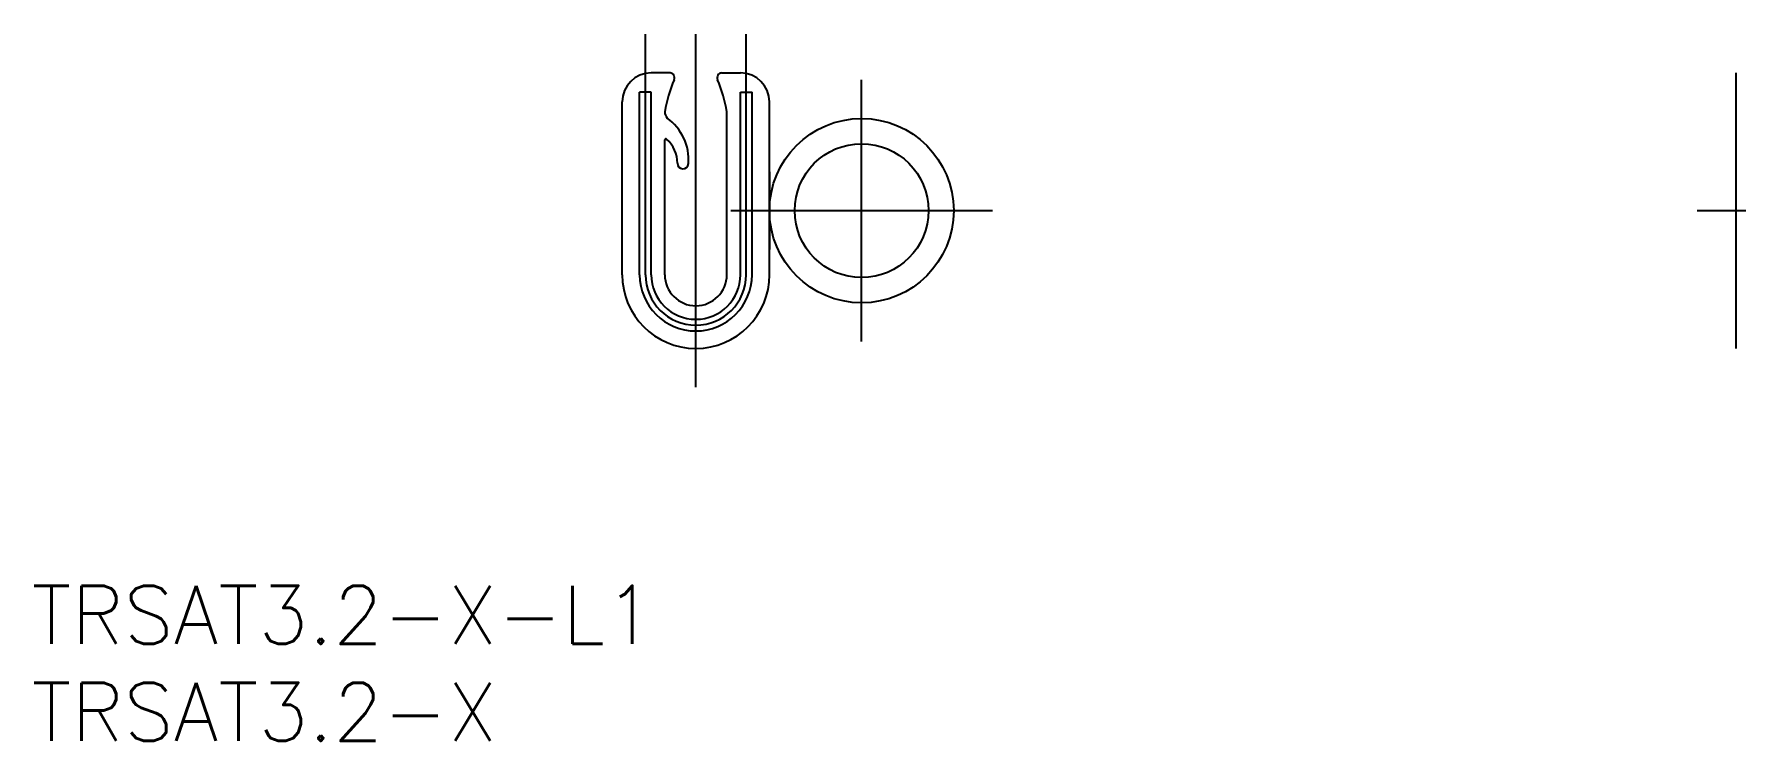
# Model space of a CAD drawing. Extents: x -34 to 1056, y -24 to 12.
# Drawn here: x -34.1 to 53.7, y -24 to 12.4 of the extents above; entities that cross this region are included whole.
import ezdxf

# ---------------------------------------------------------------- set-up
doc = ezdxf.new("R2010")
doc.units = 0
doc.linetypes.add('CENTER', pattern=[50.8, 31.75, -6.35, 6.35, -6.35])
doc.layers.get('0').update_dxf_attribs({"linetype": 'CONTINUOUS'})
doc.layers.add('CENTER', color=1, linetype='CENTER')
doc.styles.get("Standard").update_dxf_attribs({"font": 'txt.shx', "height": 3, "bigfont": 'bigfont.shx'})

# ---------------------------------------------------------------- blocks, each defined once
blk = doc.blocks.new('*U7')
at = {"color": 7, "linetype": 'CONTINUOUS'}
blk.add_text('TRSAT3.2-X-L1', height=3, dxfattribs=at).set_placement((-34.266, -19.027))
blk = doc.blocks.new('*U8')
at = {"color": 7, "linetype": 'CONTINUOUS'}
blk.add_text('TRSAT3.2-X', height=3, dxfattribs=at).set_placement((-34.266, -24.027))

msp = doc.modelspace()

# ---------------------------------------------------------------- linework, layer by layer
at = {"color": 7, "linetype": 'CONTINUOUS'}
for p, q in [((-1.33, 10.4), (-2.3, 10.4)), ((1.33, 10.4), (2.3, 10.4)), ((53.652, 10.4), (53.652, -3.8)), ((-3.8, 0), (-3.8, 8.9)), ((-2.3, 9.4), (-2.9, 9.4)), ((-2.9, 0), (-2.9, 9.4)), ((-2.3, 0), (-2.3, 9.4)), ((2.3, 0), (2.3, 9.4)), ((2.3, 9.4), (2.9, 9.4)), ((2.9, 0), (2.9, 9.4)), ((3.8, 0), (3.8, 8.9)), ((1.6, 0), (1.6, 8.4)), ((-1.6, 0), (-1.6, 6.95)), ((-1.6, 0), (-1.6, 6.95)), ((1.6, 0), (1.6, 6.95)), ((1.6, 0), (1.6, 6.95)), ((3.8, 5.3), (3.8, 1.3))]:
    msp.add_line(p, q, dxfattribs=at)
for radius in [4.75, 3.45]:
    msp.add_circle((8.55, 3.3), radius, dxfattribs=at)
for centre, radius, start, end in [((-2.3, 8.9), 1.5, 90, 180), ((6.838, 6.847), 8.58, 158.10482, 169.57053), ((-1.35, 10.151), 0.25, 335.29715, 85.46796), ((1.35, 10.151), 0.25, 94.53204, 204.70285), ((-6.838, 6.847), 8.58, 10.42947, 21.89518), ((2.3, 8.9), 1.5, 0, 90), ((-1.1, 8.4), 0.5, 180, 220.71511), ((-3.026, 5.921), 2.651, 355.68601, 54.29609), ((-1.55, 6.95), 0.05, 35.66522, 180), ((-2.591, 5.748), 1.639, 359.85258, 48.68729), ((-0.667, 5.743), 0.285, 179.85258, 355.68601), ((0, 0), 3.8, 180, 0), ((0, 0), 2.9, 180, 0), ((0, 0), 2.3, 180, 0), ((0, 0), 1.6, 180, 0)]:
    msp.add_arc(centre, radius, start, end, dxfattribs=at)
at = {"color": 1, "linetype": 'CENTER'}
msp.add_arc((0, 0), 2.6, 180, 0, dxfattribs=at)
at = {"layer": 'CENTER', "color": 1, "linetype": 'CENTER'}
for p, q in [((-2.6, 0), (-2.6, 12.4)), ((0, -5.8), (0, 12.4)), ((2.6, 0), (2.6, 12.4)), ((8.55, -3.45), (8.55, 10.05)), ((1.8, 3.3), (15.3, 3.3)), ((51.652, 3.3), (1055.652, 3.3))]:
    msp.add_line(p, q, dxfattribs=at)

# ---------------------------------------------------------------- block references
at = {"color": 7, "linetype": 'CONTINUOUS'}
for name in ['*U7', '*U8']:
    msp.add_blockref(name, (0, 0), dxfattribs=at)

doc.saveas('drawing.dxf')
